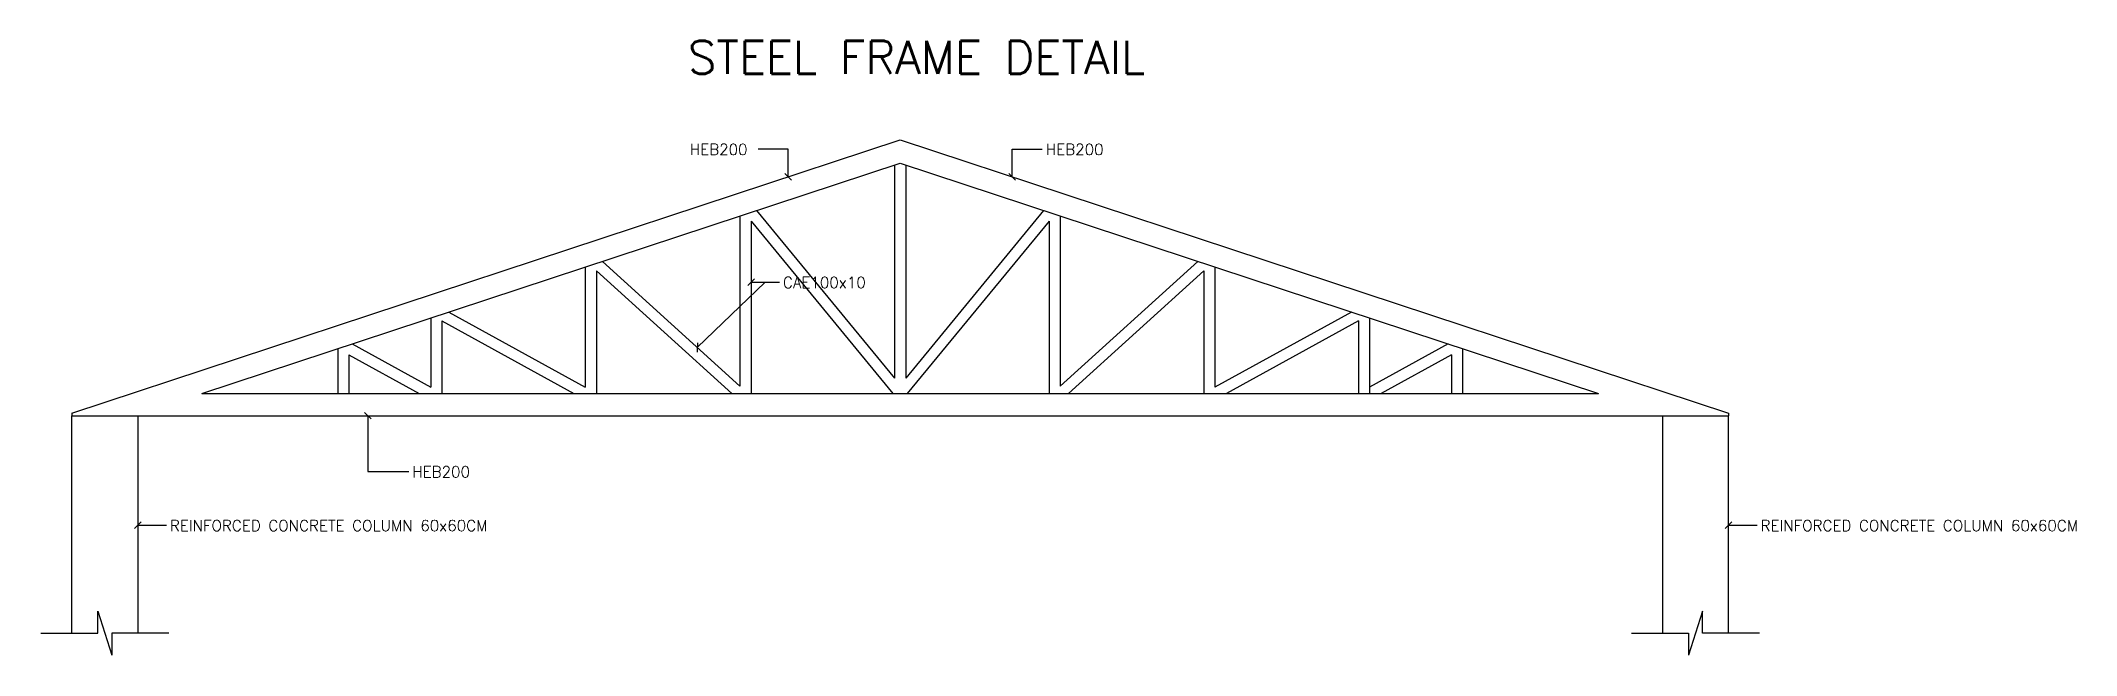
# Model space of a CAD drawing. Header units: metres. Extents: x -353217 to -351774, y -68080 to -67552.
# Drawn here: x -352351.34 to -352332.92, y -68002.34 to -67996.78 of the extents above; entities that cross this region are included whole.
import ezdxf

# ---------------------------------------------------------------- set-up
doc = ezdxf.new("R2010")
doc.units = ezdxf.units.M
doc.header["$MEASUREMENT"] = 0
doc.layers.add('str-columns', color=3, linetype='Continuous')
doc.layers.add('str-frame', color=1, linetype='Continuous')
doc.styles.add('ROMANS', font='romans', dxfattribs={"height": 0.4})
doc.dimstyles.new('structure', dxfattribs={"dimtxt": 0.1, "dimasz": 0.06, "dimexe": 0.18, "dimexo": 1, "dimgap": 0.025, "dimtad": 1, "dimdec": 1, "dimlfac": 100, "dimrnd": 0.5, "dimdsep": 46, "dimtxsty": 'Standard', "dimblk1": 'OBLIQUE', "dimblk2": 'OBLIQUE', "dimsah": 1, "dimcen": 0.009, "dimse1": 1, "dimse2": 1, "dimclrd": 4, "dimclre": 9, "dimclrt": 1, "dimadec": 0, "dimazin": 0, "dimtfac": 0.066667, "dimtdec": 1, "dimtix": 1, "dimtmove": 2, "dimatfit": 3, "dimldrblk": 'OBLIQUE', "dimfxl": 0, "dimtolj": 1, "dimarcsym": 0})

msp = doc.modelspace()

# ---------------------------------------------------------------- texts
at = {"layer": 'str-columns', "color": 1, "style": 'ROMANS'}
for s, height, p in [('STEEL FRAME DETAIL', 0.3, (-352345.4844995, -67997.078649)), ('HEB200', 0.1, (-352345.4670007, -67997.8126769)), ('HEB200', 0.1, (-352342.2440576, -67997.8126769)), ('CAE100x10', 0.1, (-352344.6237938, -67999.0164916)), ('HEB200', 0.1, (-352347.9796056, -68000.7301602)), ('REINFORCED CONCRETE COLUMN 60x60CM', 0.1, (-352350.1737938, -68001.216641)), ('REINFORCED CONCRETE COLUMN 60x60CM', 0.1, (-352335.7737938, -68001.216641))]:
    msp.add_text(s, height=height, dxfattribs=at).set_placement(p)
at = {"layer": 'str-columns', "color": 1, "char_height": 0.1, "attachment_point": 1}
for insert in [(-352344.7591528, -67998.9128488), (-352344.6306336, -67998.9128488)]:
    msp.add_mtext('\\A1;', dxfattribs=dict(at, insert=insert))

# ---------------------------------------------------------------- blocks, each defined once
blk = doc.blocks.new('_Oblique')
at = {"color": 0, "linetype": 'ByBlock', "lineweight": -2}
blk.add_line((-0.5, -0.5), (0.5, 0.5), dxfattribs=at)

# ---------------------------------------------------------------- linework, layer by layer
at = {"layer": 'str-columns'}
for p, q in [((-352351.062672, -68002.140085), (-352351.062672, -68000.171713)), ((-352350.462672, -68000.171713), (-352350.462672, -68002.140085)), ((-352336.662672, -68000.171713), (-352336.662672, -68002.140085)), ((-352336.062672, -68002.140085), (-352336.062672, -68000.171713))]:
    msp.add_line(p, q, dxfattribs=at)
at = {"layer": 'str-frame'}
for p, q in [((-352351.062672, -68000.1491022), (-352343.562672, -67997.6770052)), ((-352343.562672, -67997.6770052), (-352336.062672, -68000.1491022)), ((-352343.612672, -67997.9040702), (-352343.612672, -67999.8323553)), ((-352343.612672, -67997.9040702), (-352343.612672, -67999.8323553)), ((-352343.512672, -67997.9040702), (-352343.512672, -67999.8323553)), ((-352343.512672, -67997.9040702), (-352343.512672, -67999.8323553)), ((-352345.012672, -67998.3655283), (-352345.012672, -67999.9042467)), ((-352344.912672, -67998.4112156), (-352344.912672, -67999.971713)), ((-352344.912672, -67998.4112156), (-352343.6274469, -67999.971713)), ((-352344.8617271, -67998.3157749), (-352343.612672, -67999.8323553)), ((-352342.263617, -67998.3157749), (-352343.512672, -67999.8323553)), ((-352342.212672, -67998.4112156), (-352343.4978971, -67999.971713)), ((-352342.212672, -67998.4112156), (-352342.212672, -67999.971713)), ((-352342.112672, -67998.3655283), (-352342.112672, -67999.9042467)), ((-352346.412672, -67998.8269864), (-352346.412672, -67999.9146266)), ((-352346.2580667, -67998.7760265), (-352345.012672, -67999.9042467)), ((-352340.8672773, -67998.7760265), (-352342.112672, -67999.9042467)), ((-352340.712672, -67998.8269864), (-352340.712672, -67999.9146266)), ((-352346.312672, -67998.8614914), (-352346.312672, -67999.971713)), ((-352346.312672, -67998.8614914), (-352345.0871452, -67999.971713)), ((-352340.812672, -67998.8614914), (-352342.0381988, -67999.971713)), ((-352340.812672, -67998.8614914), (-352340.812672, -67999.971713)), ((-352347.812672, -67999.2884445), (-352347.812672, -67999.9146266)), ((-352347.712672, -67999.3125696), (-352347.712672, -67999.971713)), ((-352347.712672, -67999.3125696), (-352346.5162872, -67999.971713)), ((-352347.6478423, -67999.2341145), (-352346.412672, -67999.9146266)), ((-352339.4775017, -67999.2341145), (-352340.712672, -67999.9146266)), ((-352339.412672, -67999.3125696), (-352340.6090568, -67999.971713)), ((-352339.412672, -67999.3125696), (-352339.412672, -67999.971713)), ((-352339.312672, -67999.2884445), (-352339.312672, -67999.971713)), ((-352348.6534503, -67999.565576), (-352348.6534503, -67999.971713)), ((-352348.5237909, -67999.5228385), (-352347.812672, -67999.9146266)), ((-352338.6015531, -67999.5228385), (-352339.312672, -67999.9146266)), ((-352338.4718937, -67999.565576), (-352338.4718937, -67999.971713)), ((-352348.5534503, -67999.6206705), (-352347.9162872, -67999.971713)), ((-352348.5534503, -67999.6206705), (-352348.5534503, -67999.971713)), ((-352338.5718937, -67999.6206705), (-352339.2090568, -67999.971713)), ((-352338.5718937, -67999.6206705), (-352338.5718937, -67999.971713)), ((-352349.8856138, -67999.971713), (-352337.2397302, -67999.971713)), ((-352351.062672, -68000.1491022), (-352351.062672, -68000.171713)), ((-352351.062672, -68000.171713), (-352336.062672, -68000.171713)), ((-352336.062672, -68000.1491022), (-352336.062672, -68000.171713))]:
    msp.add_line(p, q, dxfattribs=at)
at = {"layer": 'str-frame', "color": 8}
for p, q in [((-352350.8272706, -68002.140085), (-352350.8272706, -68001.9401991)), ((-352350.8272706, -68001.9401991), (-352350.6980734, -68002.339971)), ((-352336.2980734, -68001.9401991), (-352336.4272706, -68002.339971)), ((-352336.2980734, -68002.140085), (-352336.2980734, -68001.9401991)), ((-352351.3430442, -68002.140085), (-352350.8272706, -68002.140085)), ((-352350.6980734, -68002.140085), (-352350.6980734, -68002.339971)), ((-352350.1822998, -68002.140085), (-352350.6980734, -68002.140085)), ((-352336.9430442, -68002.140085), (-352336.4272706, -68002.140085)), ((-352336.4272706, -68002.140085), (-352336.4272706, -68002.339971)), ((-352335.7822998, -68002.140085), (-352336.2980734, -68002.140085))]:
    msp.add_line(p, q, dxfattribs=at)
at = {"layer": 'str-frame'}
msp.add_lwpolyline([(-352349.8856138, -67999.971713), (-352343.562672, -67997.8875896), (-352337.2397302, -67999.971713)], dxfattribs=at)

msp.set_redraw_order([(e.dxf.handle, doc.entitydb.next_handle()) for e in msp.query("TEXT MTEXT ATTDEF DIMENSION ARC_DIMENSION")])  # texts and dimensions are drawn at this point

# ---------------------------------------------------------------- leaders
at = {"layer": 'str-columns'}
for points in [[(-352344.5761355, -67998.0110558), (-352344.5761355, -67997.7590341), (-352344.8494466, -67997.7590341)], [(-352342.5492085, -67998.0110558), (-352342.5492085, -67997.7590341), (-352342.2758974, -67997.7590341)], [(-352345.3992256, -67999.5540625), (-352344.7841528, -67998.9628488)], [(-352344.912672, -67998.9628488), (-352344.6556336, -67998.9628488)], [(-352348.3811632, -68000.171713), (-352348.3811632, -68000.6765174), (-352348.0114453, -68000.6765174)], [(-352350.462672, -68001.1629982), (-352350.2056336, -68001.1629982)], [(-352336.062672, -68001.1629982), (-352335.8056336, -68001.1629982)]]:
    msp.add_leader(points, dimstyle='structure', override={"dimgap": 0.025, "dimtad": 0}, dxfattribs=at)

doc.saveas('drawing.dxf')
